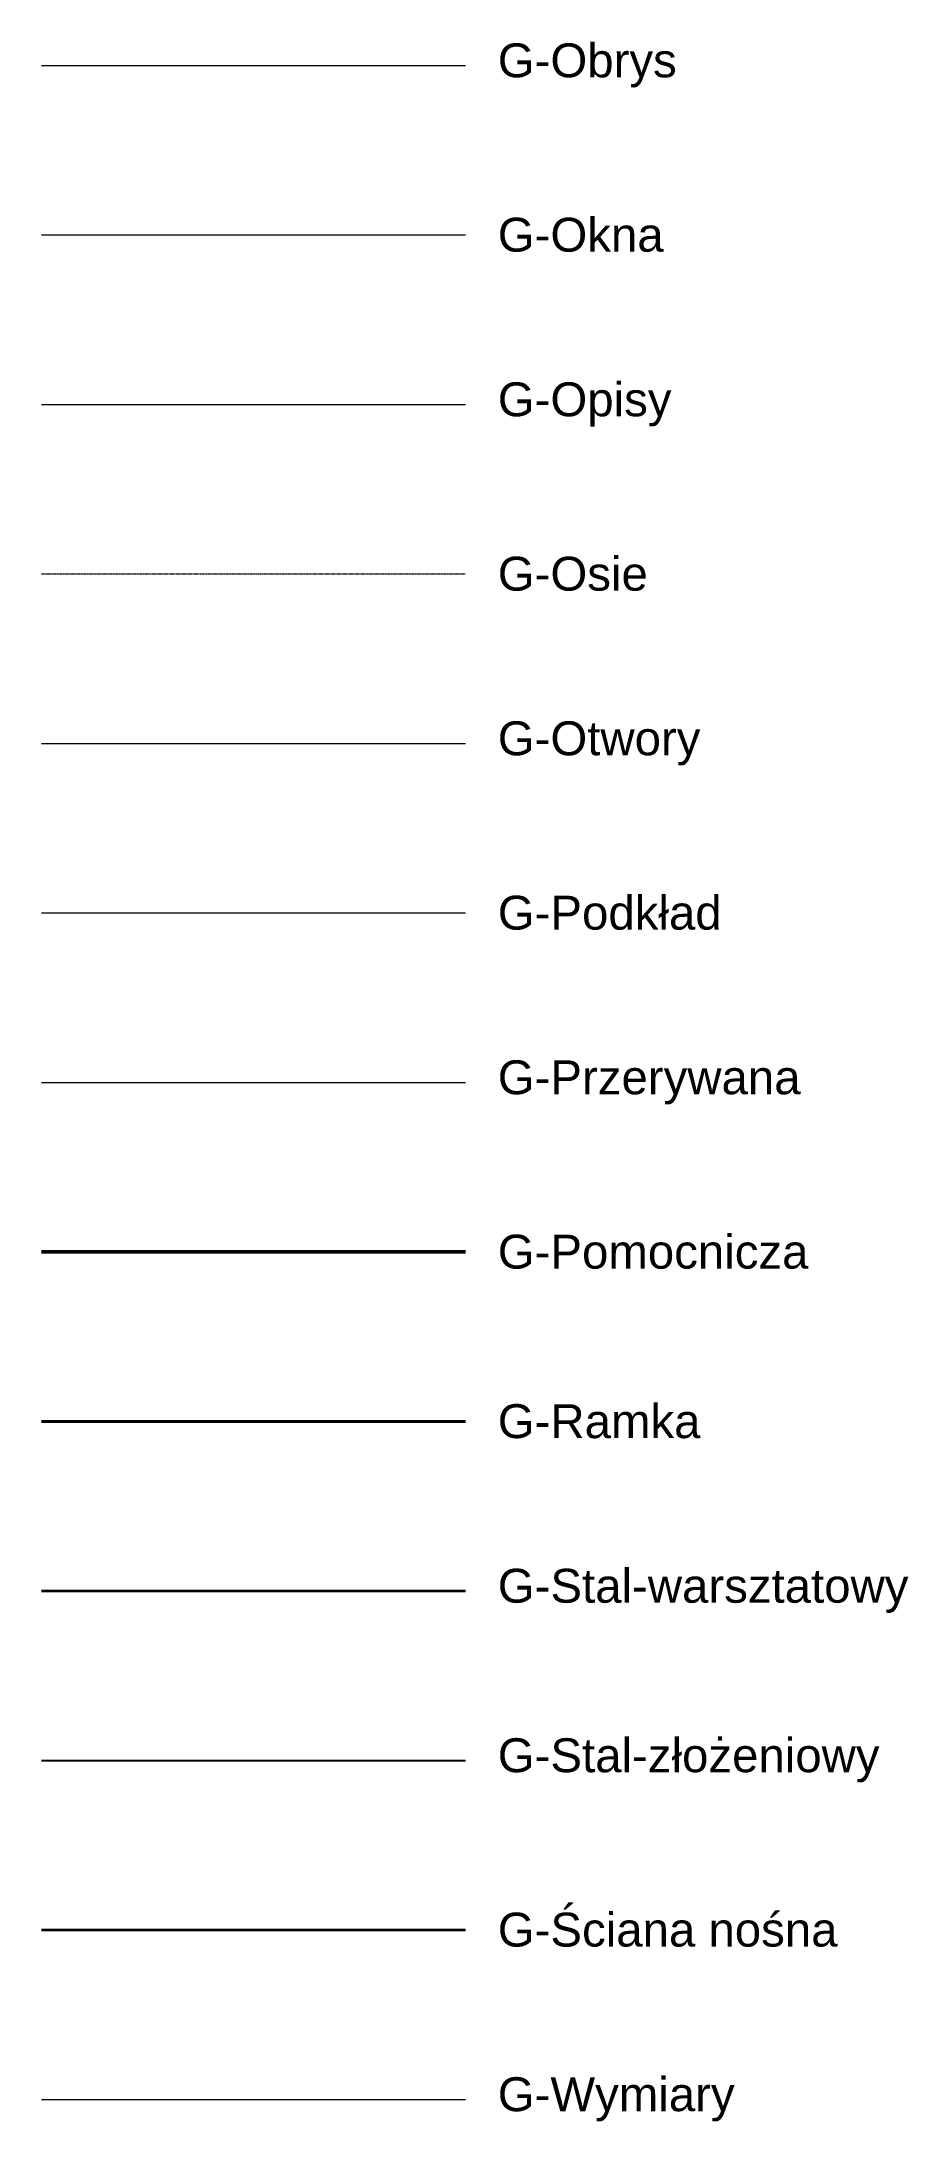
# Model space of a CAD drawing. Header units: millimetres. Extents: x -21220 to 1756793, y -806857 to 86733.
# Drawn here: x -160 to 10062, y -59451 to -34910 of the extents above; entities that cross this region are included whole.
import ezdxf

# ---------------------------------------------------------------- set-up
doc = ezdxf.new("R2010")
doc.units = ezdxf.units.MM
doc.header["$LTSCALE"] = 10
doc.linetypes.add('DASHDOT', pattern=[1, 0.5, -0.25, 0, -0.25])
doc.linetypes.add('DASHED', pattern=[0.75, 0.5, -0.25])
for name, color, linetype, lineweight in [('e-cad_osie', 6, 'DASHDOT', 9), ('G-Cienka', 4, 'Continuous', 9), ('G-Obrys', 3, 'Continuous', 20), ('G-Okna', 5, 'Continuous', 20), ('G-Opisy', 2, 'Continuous', 18), ('G-Otwory', 6, 'Continuous', 15), ('G-Podkład', 9, 'Continuous', 13), ('G-Przerywana', 8, 'DASHED', 15), ('G-Ramka', 5, 'Continuous', 40), ('G-Stal-warsztatowy', 1, 'Continuous', 35), ('G-Stal-złożeniowy', 3, 'Continuous', 25), ('G-Ściana nośna', 3, 'Continuous', 35)]:
    doc.layers.add(name, color=color, linetype=linetype, lineweight=lineweight)
doc.layers.add('G-Pomocnicza', color=6, linetype='Continuous', lineweight=50, plot=False)
doc.styles.add('Arial-GG', font='arial.ttf')

msp = doc.modelspace()

# ---------------------------------------------------------------- texts
at = {"layer": 'G-Opisy', "color": 2, "char_height": 400, "attachment_point": 4, "style": 'Arial-GG'}
for s, insert, width in [('\\pxsm1,ql;G-Obrys', (5220.25, -35191.16), 6326.4008), ('\\pxsm1,ql;G-Okna', (5220.25, -37191.16), 21834.786), ('\\pxsm1,ql;G-Opisy', (5220.25, -39191.16), 21834.786), ('\\pxsm1,ql;G-Osie', (5220.25, -41191.16), 21834.786), ('\\pxsm1,ql;G-Otwory', (5220.25, -43191.16), 21834.786), ('G-Podkład', (5220.25, -45191.16), 21834.786), ('\\pxsm1,ql;G-Przerywana', (5220.25, -47191.16), 21834.786), ('\\pxsm1,ql;G-Pomocnicza', (5220.25, -49191.16), 21834.786), ('\\pxsm1,ql;G-Ramka', (5220.25, -51191.16), 21834.786), ('\\pxsm1,ql;G-Stal-warsztatowy', (5220.25, -53191.16), 21834.786), ('G-Stal-złożeniowy', (5220.25, -55191.16), 21834.786), ('G-Ściana nośna', (5220.25, -57191.16), 21834.786), ('\\pxsm1,ql;G-Wymiary', (5220.25, -59191.16), 21834.786)]:
    msp.add_mtext(s, dxfattribs=dict(at, insert=insert, width=width))

# ---------------------------------------------------------------- linework, layer by layer
at = {"layer": 'e-cad_osie'}
msp.add_lwpolyline([(-159.75, -41191.16), (4840.25, -41191.16)], dxfattribs=at)
at = {"layer": 'G-Cienka', "ltscale": 2}
msp.add_lwpolyline([(-159.75, -59191.16), (4840.25, -59191.16)], dxfattribs=at)
at = {"layer": 'G-Obrys', "ltscale": 2}
msp.add_lwpolyline([(-159.75, -35191.16), (4840.25, -35191.16)], dxfattribs=at)
at = {"layer": 'G-Okna', "ltscale": 2}
msp.add_lwpolyline([(-159.75, -37191.16), (4840.25, -37191.16)], dxfattribs=at)
at = {"layer": 'G-Opisy', "ltscale": 2}
msp.add_lwpolyline([(-159.75, -39191.16), (4840.25, -39191.16)], dxfattribs=at)
at = {"layer": 'G-Otwory', "ltscale": 2}
msp.add_lwpolyline([(-159.75, -43191.16), (4840.25, -43191.16)], dxfattribs=at)
at = {"layer": 'G-Podkład', "ltscale": 2}
msp.add_lwpolyline([(-159.75, -45191.16), (4840.25, -45191.16)], dxfattribs=at)
at = {"layer": 'G-Pomocnicza', "ltscale": 2}
msp.add_lwpolyline([(-159.75, -49191.16), (4840.25, -49191.16)], dxfattribs=at)
at = {"layer": 'G-Przerywana'}
msp.add_lwpolyline([(-159.75, -47191.16), (4840.25, -47191.16)], dxfattribs=at)
at = {"layer": 'G-Ramka', "ltscale": 2}
msp.add_lwpolyline([(-159.75, -51191.16), (4840.25, -51191.16)], dxfattribs=at)
at = {"layer": 'G-Stal-warsztatowy', "ltscale": 2}
msp.add_lwpolyline([(-159.75, -53191.16), (4840.25, -53191.16)], dxfattribs=at)
at = {"layer": 'G-Stal-złożeniowy', "ltscale": 2}
msp.add_lwpolyline([(-159.75, -55191.16), (4840.25, -55191.16)], dxfattribs=at)
at = {"layer": 'G-Ściana nośna', "ltscale": 2}
msp.add_lwpolyline([(-159.75, -57191.16), (4840.25, -57191.16)], dxfattribs=at)

msp.set_redraw_order([(e.dxf.handle, doc.entitydb.next_handle()) for e in msp.query("TEXT MTEXT ATTDEF DIMENSION ARC_DIMENSION")])  # texts and dimensions are drawn at this point

doc.saveas('drawing.dxf')
